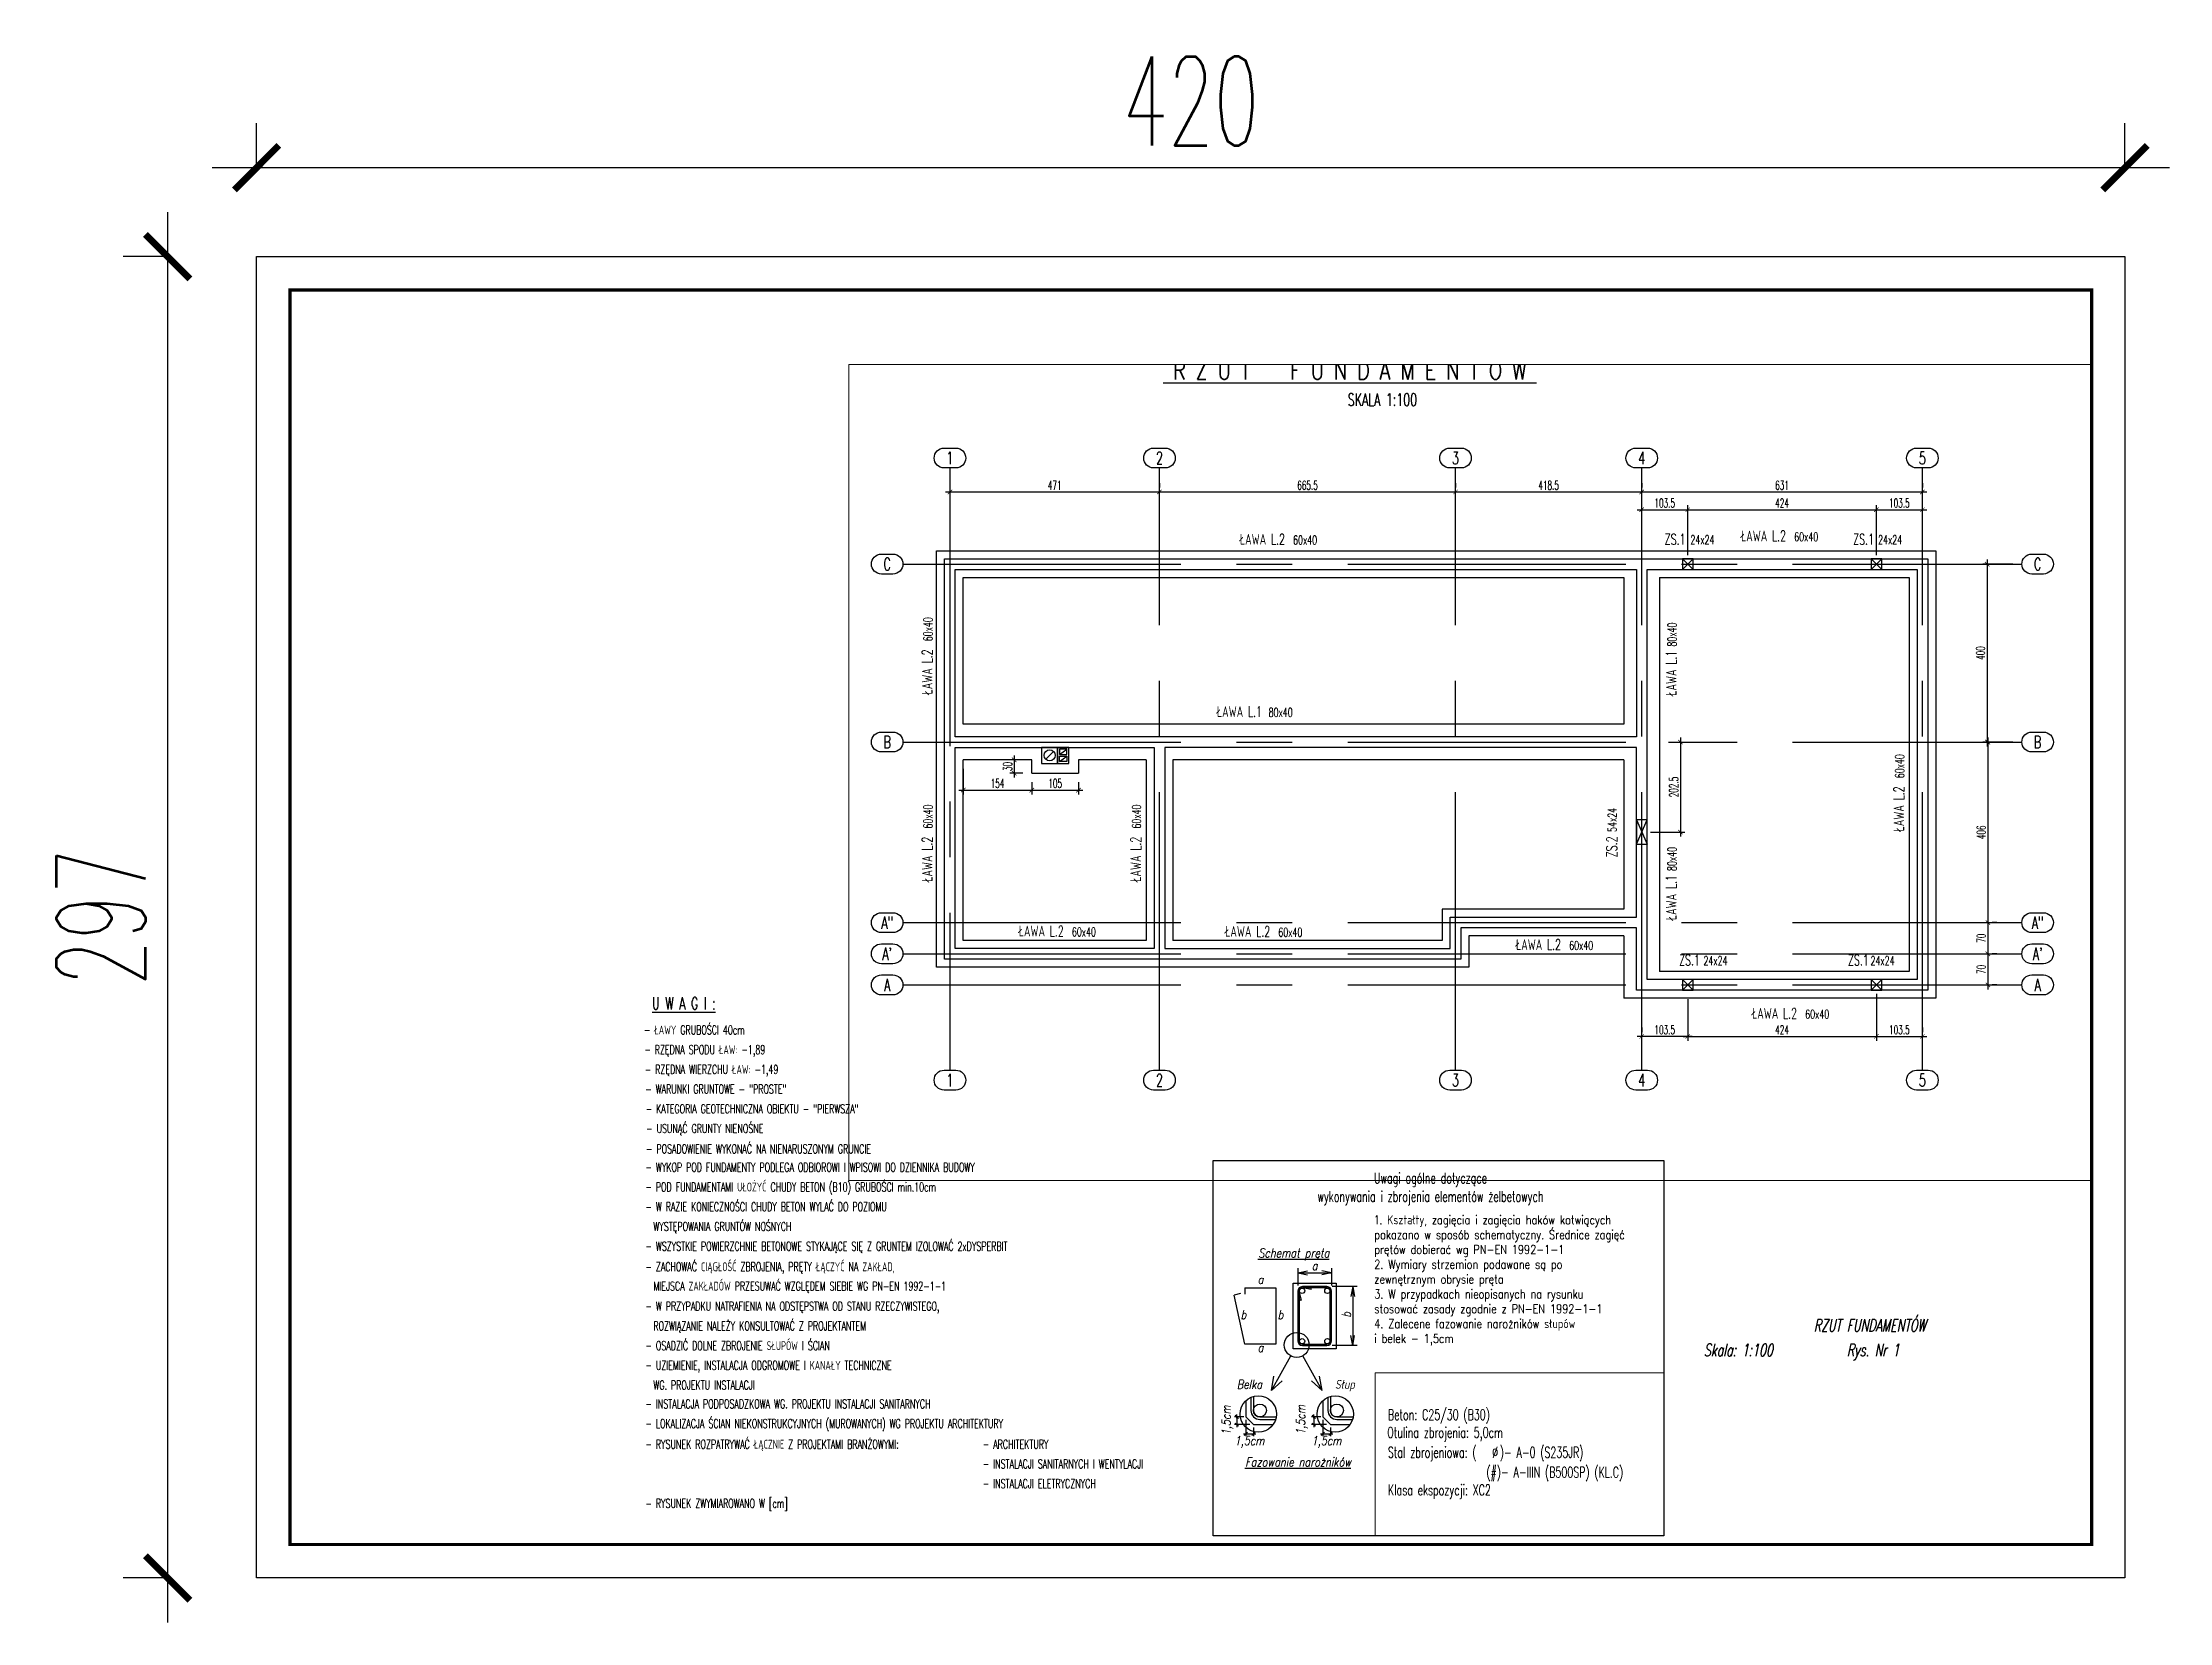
# Paper-space layout 'fundamenty' of a CAD drawing. Header units: millimetres. Extents: x -461 to 18, y -18 to 338.
# The model-space entities are those that its viewports show. They can reach past a viewport. Long polylines and large blocks are cut down to what shows.
import ezdxf
from ezdxf.enums import TextEntityAlignment as Align

# ---------------------------------------------------------------- set-up
doc = ezdxf.new("R2010")
doc.units = ezdxf.units.MM
doc.header["$LTSCALE"] = 5
doc.linetypes.add('CENTER', pattern=[2, 1.25, -0.25, 0.25, -0.25])
doc.layers.get('Defpoints').update_dxf_attribs({"color": 251})
doc.layers.add('__NIEDRUK__', color=54, linetype='Continuous', plot=False)
for name, color, linetype in [('K-FUNDAMENTY', 201, 'Continuous'), ('K-OSIE', 9, 'CENTER'), ('K-RAMKA', 181, 'Continuous'), ('K-SCIANY', 2, 'Continuous'), ('K-SŁUPY', 131, 'Continuous'), ('K-TEXT 2.4mm', 71, 'Continuous'), ('K-TEXT 2.8mm', 101, 'Continuous'), ('K-TEXT 2mm', 254, 'Continuous'), ('K-TEXT 4mm', 4, 'Continuous'), ('K-WYMIARY', 1, 'Continuous')]:
    doc.layers.add(name, color=color, linetype=linetype)
doc.styles.add('STYL_ZBROJA', font='romanszb.shx', dxfattribs={"width": 0.65, "oblique": 12})
doc.styles.add('text 2.4mm', font='romans.shx', dxfattribs={"width": 0.65})
doc.styles.add('text 2.8mm', font='romans.shx', dxfattribs={"width": 0.65})
doc.styles.add('text 2mm', font='romans.shx', dxfattribs={"width": 0.65})
doc.styles.add('text 4mm', font='romans.shx', dxfattribs={"width": 0.8})
doc.styles.add('WYM1', font='romanszb.shx', dxfattribs={"width": 0.6})
doc.dimstyles.new('CM100', dxfattribs={"dimscale": 5, "dimtxt": 2, "dimasz": 1, "dimexe": 1, "dimexo": 2, "dimgap": 0.5, "dimtad": 1, "dimrnd": 0.5, "dimdsep": 46, "dimtxsty": 'WYM1', "dimblk": 'OBLIQUE', "dimcen": 0, "dimdle": 1, "dimclrd": 253, "dimclre": 251, "dimclrt": 30, "dimadec": 0, "dimazin": 0, "dimtfac": 1, "dimtix": 1, "dimtmove": 0, "dimatfit": 0, "dimfxl": 1, "dimtfillclr": 256, "dimtolj": 1, "dimarcsym": 0})

psp = doc.layouts.new('fundamenty')

# ---------------------------------------------------------------- texts
at = {"layer": 'K-TEXT 2.4mm', "lineweight": -2, "style": 'text 2.4mm', "width": 0.65}
for s, p in [('Uwagi ogólne dotyczące', (-148.62, 81.19)), ('wykonywania i zbrojenia elementów żelbetowych', (-148.62, 77.06))]:
    psp.add_text(s, height=2.4, dxfattribs=at).set_placement(p, align=Align.CENTER)
for s, p in [('Beton: C25/30 (B30)', (-158.19, 28)), ('Otulina zbrojenia: 5,0cm', (-158.34, 24)), ('Stal zbrojeniowa: (', (-158.2, 19.54)), ('∅', (-134.76, 19.54)), (')- A-0 (S235JR)', (-133.03, 19.54)), ('(#)- A-IIIN (B500SP) (KL.C)', (-136.05, 15.08)), ('Klasa ekspozycji: XC2', (-158.19, 11.08))]:
    psp.add_text(s, height=2.4, dxfattribs=at).set_placement(p)
at = {"layer": 'K-TEXT 2.8mm', "style": 'text 2.8mm', "width": 0.65}
psp.add_text('%%UU W A G I :', height=2.8, dxfattribs=at).set_placement((-323.6, 120.27))
at = {"layer": 'K-TEXT 2.8mm', "style": 'STYL_ZBROJA', "oblique": 12, "width": 0.65}
for s, p in [('RZUT FUNDAMENTÓW', (-49.88, 47.88)), ('Skala: 1:100', (-79.41, 42.34)), ('Rys. Nr 1', (-49.13, 42.34))]:
    psp.add_text(s, height=2.8, dxfattribs=at).set_placement(p, align=Align.CENTER)
at = {"layer": 'K-TEXT 2mm', "lineweight": -2, "style": 'text 2mm', "width": 0.65}
for s, p in [('- ŁAWY GRUBOŚCI 40cm', (-325.44, 114.68)), ('- RZĘDNA SPODU ŁAW: -1,89', (-325.34, 110.25)), ('- RZĘDNA WIERZCHU ŁAW: -1,49', (-325.24, 105.82)), ('- WARUNKI GRUNTOWE - "PROSTE"', (-325.14, 101.39)), ('- KATEGORIA GEOTECHNICZNA OBIEKTU - "PIERWSZA"', (-325.04, 96.95)), ('- USUNĄĆ GRUNTY NIENOŚNE', (-324.93, 92.52)), ('- POSADOWIENIE WYKONAĆ NA NIENARUSZONYM GRUNCIE ', (-324.97, 87.94)), ('- WYKOP POD FUNDAMENTY PODLEGA ODBIOROWI I WPISOWI DO DZIENNIKA BUDOWY ', (-325.09, 83.81)), ('- POD FUNDAMENTAMI UŁOŻYĆ CHUDY BETON (B10) GRUBOŚCI min.10cm', (-325.09, 79.38)), ('- W RAZIE KONIECZNOŚCI CHUDY BETON WYLAĆ DO POZIOMU', (-325.09, 74.95)), ('  WYSTĘPOWANIA GRUNTÓW NOŚNYCH', (-325.09, 70.51)), ('- WSZYSTKIE POWIERZCHNIE BETONOWE STYKAJĄCE SIĘ Z GRUNTEM IZOLOWAĆ 2xDYSPERBIT', (-325.09, 66.06)), ('- INSTALACJA PODPOSADZKOWA WG. PROJEKTU INSTALACJI SANITARNYCH', (-325.09, 30.62)), ('- LOKALIZACJA ŚCIAN NIEKONSTRUKCYJNYCH (MUROWANYCH) WG PROJEKTU ARCHITEKTURY', (-325.09, 26.19))]:
    psp.add_text(s, height=2, dxfattribs=at).set_placement(p)
for s, p in [('- ZACHOWAĆ CIĄGŁOŚĆ ZBROJENIA, PRĘTY ŁĄCZYĆ NA ZAKŁAD,', (-325.09, 60.85)), ('  MIEJSCA ZAKŁADÓW PRZESUWAĆ WZGLĘDEM SIEBIE WG PN-EN 1992-1-1', (-325.09, 56.5)), ('- W PRZYPADKU NATRAFIENIA NA ODSTĘPSTWA OD STANU RZECZYWISTEGO,', (-325.09, 51.99)), ('  ROZWIĄZANIE NALEŻY KONSULTOWAĆ Z PROJEKTANTEM ', (-325.09, 47.55)), ('- OSADZIĆ DOLNE ZBROJENIE SŁUPÓW I ŚCIAN', (-325.09, 43.12)), ('- UZIEMIENIE, INSTALACJA ODGROMOWE I KANAŁY TECHNICZNE', (-325.09, 38.69)), ('  WG. PROJEKTU INSTALACJI', (-325.09, 34.26)), ('- RYSUNEK ROZPATRYWAĆ ŁĄCZNIE Z PROJEKTAMI BRANŻOWYMI: ', (-325.09, 20.96)), ('- ARCHITEKTURY', (-249.26, 20.96)), ('- INSTALACJI SANITARNYCH I WENTYLACJI ', (-249.26, 16.53)), ('- INSTALACJI ELETRYCZNYCH ', (-249.26, 12.1)), ('- RYSUNEK ZWYMIAROWANO W [cm] ', (-325.09, 7.66))]:
    psp.add_text(s, height=2, dxfattribs=at).set_placement(p, align=Align.BOTTOM_LEFT)
at = {"layer": 'K-TEXT 2mm', "lineweight": -2, "style": 'text 2mm', "oblique": 12, "width": 0.8}
for s, p in [('%%USchemat pręta', (-179.32, 64.55)), ('a', (-186.84, 58.59)), ('a', (-186.84, 43.26)), ('Belka', (-189.3, 35.02)), ('Słup', (-167.85, 35.02)), ('%%UFazowanie narożników', (-178.36, 17.57))]:
    psp.add_text(s, height=2, dxfattribs=at).set_placement(p, align=Align.CENTER)
psp.add_text('a', height=2, dxfattribs=at).set_placement((-174.65, 61.1), align=Align.BOTTOM_CENTER)
for p in [(-190.66, 52.7), (-182.33, 52.7)]:
    psp.add_text('b', height=2, dxfattribs=at).set_placement(p, align=Align.TOP_CENTER)
psp.add_text('b', height=2, rotation=90, dxfattribs=at).set_placement((-165.94, 51.64), align=Align.BOTTOM_CENTER)
for p in [(-194.56, 27.94), (-177.81, 28.02)]:
    psp.add_text('1,5cm', height=2, rotation=90, dxfattribs=at).set_placement(p, align=Align.MIDDLE_CENTER)
for p in [(-189.29, 23.36), (-171.98, 23.36)]:
    psp.add_text('1,5cm', height=2, dxfattribs=at).set_placement(p, align=Align.MIDDLE_CENTER)
at = {"layer": 'K-TEXT 2mm', "lineweight": -2, "insert": (-161.25, 74), "char_height": 2, "width": 61.1414, "attachment_point": 1, "style": 'text 2mm'}
psp.add_mtext('1{\\W0.8;. Kształty, zagięcia i zagięcia haków kotwiących pokazano w sposób schematyczny. Średnice zagięć prętów dobierać wg PN-EN\\~1992-1-1\\P2. Wymiary strzemion podawane są po zewnętrznym obrysie pręta\\P3. W przypadkach nieopisanych na rysunku stosować zasady zgodnie z PN-EN\\~1992-1-1\\P4. Zalecene fazowanie narożników słupów  ^Ji belek - 1,5cm}', dxfattribs=at)

msp = doc.modelspace()

# ---------------------------------------------------------------- texts
at = {"layer": 'K-TEXT 2.4mm', "style": 'text 2.4mm', "width": 0.65}
for s, rotation, p in [('ŁAWA L.2', 360, (26448.102, -65566.855)), ('ZS.1', 360, (27403.426, -65566.806)), ('ŁAWA L.2', 360, (27574.632, -65559.525)), ('ZS.1', 360, (27827.07, -65566.806)), ('ŁAWA L.2', 90, (25764.579, -65896.851)), ('ŁAWA L.1', 90, (27437.141, -65899.778)), ('ŁAWA L.1', 360, (26396.443, -65954.265)), ('ŁAWA L.2', 90, (27948.863, -66204.705)), ('ŁAWA L.2', 90, (25764.579, -66317.89)), ('ŁAWA L.2', 90, (26233.388, -66317.89)), ('ZS.2', 90, (27303.338, -66262.48)), ('ŁAWA L.1', 90, (27437.141, -66404.12)), ('ŁAWA L.2', 360, (25950.951, -66447.581)), ('ŁAWA L.2', 360, (26414.949, -66448.421)), ('ŁAWA L.2', 360, (27068.785, -66478.071)), ('ZS.1', 360, (27435.786, -66512.806)), ('ZS.1', 360, (27815.313, -66512.806)), ('ŁAWA L.2', 360, (27599.361, -66632.604))]:
    msp.add_text(s, height=24, rotation=rotation, dxfattribs=at).set_placement(p, align=Align.BOTTOM_LEFT)
at = {"layer": 'K-TEXT 2.8mm', "lineweight": -2, "style": 'text 2.8mm', "width": 0.65}
msp.add_text('SKALA 1:100', height=28, dxfattribs=at).set_placement((26690.753, -65247.965))
at = {"layer": 'K-TEXT 2mm', "lineweight": -2, "style": 'text 2mm', "width": 0.65}
for s, p in [('60x40', (26567.886, -65565.521)), ('60x40', (27694.415, -65558.192)), ('80x40', (26512.95, -65952.931)), ('60x40', (26070.734, -66446.248)), ('60x40', (26534.733, -66447.088)), ('60x40', (27188.569, -66476.738)), ('60x40', (27719.145, -66631.27))]:
    msp.add_text(s, height=20, dxfattribs=at).set_placement(p, align=Align.BOTTOM_LEFT)
for p in [(27461.176, -65558.806), (27883.055, -65558.806), (27490.5, -66504.806), (27865.997, -66504.806)]:
    msp.add_text('24x24', height=20, dxfattribs=at).set_placement(p)
for s, p in [('60x40', (25763.246, -65777.067)), ('80x40', (27435.808, -65789.073)), ('60x40', (27947.53, -66084.921)), ('60x40', (25763.246, -66198.106)), ('60x40', (26232.055, -66198.106)), ('80x40', (27435.808, -66293.414))]:
    msp.add_text(s, height=20, rotation=90, dxfattribs=at).set_placement(p, align=Align.BOTTOM_LEFT)
msp.add_text('54x24', height=20, rotation=90, dxfattribs=at).set_placement((27295.338, -66205.696))
at = {"layer": 'K-TEXT 4mm', "lineweight": -2, "style": 'text 4mm', "width": 0.8}
msp.add_text('%%U R Z U T   F U N D A M E N T Ó W ', height=40, dxfattribs=at).set_placement((26276.153, -65188.31))

# ---------------------------------------------------------------- blocks, each defined once
blk = doc.blocks.new('_ArchTick')
at = {"color": 0, "linetype": 'ByBlock', "const_width": 0.15}
blk.add_lwpolyline([(-0.5, -0.5), (0.5, 0.5)], dxfattribs=at)
blk = doc.blocks.new('*D503')
at = {"layer": '__NIEDRUK__', "color": 251, "lineweight": -2, "transparency": 16777216}
for p, q in [((-420, 317), (-420, 327)), ((0, 317), (0, 327))]:
    blk.add_line(p, q, dxfattribs=at)
at = {"layer": '__NIEDRUK__', "color": 253, "lineweight": -2, "transparency": 16777216}
blk.add_line((-430, 317), (10, 317), dxfattribs=at)
at = {"layer": 'Defpoints', "color": 0, "transparency": 16777216}
for p in [(0, 317), (-420, 297), (0, 297)]:
    blk.add_point(p, dxfattribs=at)
at = {"layer": '__NIEDRUK__', "color": 253, "lineweight": -2, "transparency": 16777216, "xscale": 10, "yscale": 10, "zscale": 10, "rotation": 180}
blk.add_blockref('_ArchTick', (-420, 317), dxfattribs=at)
at = {"layer": '__NIEDRUK__', "color": 253, "lineweight": -2, "transparency": 16777216, "xscale": 10, "yscale": 10, "zscale": 10}
blk.add_blockref('_ArchTick', (0, 317), dxfattribs=at)
at = {"layer": '__NIEDRUK__', "color": 30, "transparency": 16777216, "insert": (-210, 332), "char_height": 20, "attachment_point": 5, "style": 'WYM1'}
blk.add_mtext('\\A1;420', dxfattribs=at)
blk = doc.blocks.new('*D504')
at = {"layer": '__NIEDRUK__', "color": 253, "lineweight": -2, "transparency": 16777216}
blk.add_line((-440, 307), (-440, -10), dxfattribs=at)
at = {"layer": '__NIEDRUK__', "color": 251, "lineweight": -2, "transparency": 16777216}
for p, q in [((-440, 297), (-450, 297)), ((-440, 0), (-450, 0))]:
    blk.add_line(p, q, dxfattribs=at)
at = {"layer": 'Defpoints', "color": 0, "transparency": 16777216}
for p in [(-420, 297), (-420, 0), (-440, 0)]:
    blk.add_point(p, dxfattribs=at)
at = {"layer": '__NIEDRUK__', "color": 253, "lineweight": -2, "transparency": 16777216, "xscale": 10, "yscale": 10, "zscale": 10}
for p, rotation in [((-440, 297), 90), ((-440, 0), 270)]:
    blk.add_blockref('_ArchTick', p, dxfattribs=dict(at, rotation=rotation))
at = {"layer": '__NIEDRUK__', "color": 30, "transparency": 16777216, "insert": (-455, 148.5), "char_height": 20, "attachment_point": 5, "rotation": 90, "style": 'WYM1'}
blk.add_mtext('\\A1;297', dxfattribs=at)
blk = doc.blocks.new('*D418')
at = {"layer": 'Defpoints', "color": 0, "transparency": 16777216}
for p in [(27879.1, -66549.5), (27455.1, -66561.5), (27879.1, -66665.3)]:
    blk.add_point(p, dxfattribs=at)
at = {"layer": 'K-WYMIARY', "color": 251, "lineweight": -2, "transparency": 16777216}
for p, q in [((27455.1, -66581.5), (27455.1, -66675.3)), ((27879.1, -66569.5), (27879.1, -66675.3))]:
    blk.add_line(p, q, dxfattribs=at)
at = {"layer": 'K-WYMIARY', "color": 253, "lineweight": -2, "transparency": 16777216}
blk.add_line((27445.1, -66665.3), (27889.1, -66665.3), dxfattribs=at)
at = {"layer": 'K-WYMIARY', "color": 253, "lineweight": -2, "transparency": 16777216, "xscale": 10, "yscale": 10, "zscale": 10, "rotation": 180}
blk.add_blockref('_ArchTick', (27455.1, -66665.3), dxfattribs=at)
at = {"layer": 'K-WYMIARY', "color": 253, "lineweight": -2, "transparency": 16777216, "xscale": 10, "yscale": 10, "zscale": 10}
blk.add_blockref('_ArchTick', (27879.1, -66665.3), dxfattribs=at)
at = {"layer": 'K-WYMIARY', "color": 30, "transparency": 16777216, "insert": (27667.1, -66650.3), "char_height": 20, "attachment_point": 5, "style": 'WYM1'}
blk.add_mtext('\\A1;424', dxfattribs=at)
blk = doc.blocks.new('*D419')
at = {"layer": 'Defpoints', "color": 0, "transparency": 16777216}
for p in [(27391.6, -66003.5), (27351.6, -66205.8), (27438.7, -66205.8)]:
    blk.add_point(p, dxfattribs=at)
at = {"layer": 'K-WYMIARY', "color": 251, "lineweight": -2, "transparency": 16777216}
for p, q in [((27411.6, -66003.5), (27448.7, -66003.5)), ((27371.6, -66205.8), (27448.7, -66205.8))]:
    blk.add_line(p, q, dxfattribs=at)
at = {"layer": 'K-WYMIARY', "color": 253, "lineweight": -2, "transparency": 16777216}
blk.add_line((27438.7, -65993.5), (27438.7, -66215.8), dxfattribs=at)
at = {"layer": 'K-WYMIARY', "color": 253, "lineweight": -2, "transparency": 16777216, "xscale": 10, "yscale": 10, "zscale": 10}
for p, rotation in [((27438.7, -66003.5), 90), ((27438.7, -66205.8), 270)]:
    blk.add_blockref('_ArchTick', p, dxfattribs=dict(at, rotation=rotation))
at = {"layer": 'K-WYMIARY', "color": 30, "transparency": 16777216, "insert": (27423.7, -66104.6), "char_height": 20, "attachment_point": 5, "rotation": 90, "style": 'WYM1'}
blk.add_mtext('\\A1;202.5', dxfattribs=at)
blk = doc.blocks.new('A$C41620306')
for p, q in [((18, 18), (-18, 18)), ((-18, 18), (-18, -18)), ((18, -18), (18, 18)), ((-18, -18), (18, -18))]:
    blk.add_line(p, q)
blk.add_lwpolyline([(-8.8, -8.8), (8.8, 8.8)])
blk.add_circle((0, 0), 12.4)
blk = doc.blocks.new('A$C014b4e02')
for p, q in [((-12.5, 18), (-12.5, -18)), ((12.5, 18), (-12.5, 18)), ((-8.5, 2), (8.5, 14)), ((12.5, -18), (12.5, 18)), ((-12.5, -18), (12.5, -18)), ((-8.5, -14), (8.5, -2))]:
    blk.add_line(p, q)
for points in [[(8.5, 14), (-8.5, 14), (-8.5, 2), (8.5, 2)], [(8.5, -14), (-8.5, -14), (-8.5, -2), (8.5, -2)]]:
    blk.add_lwpolyline(points, close=True)
blk = doc.blocks.new('A$C00e675f8')
for name, p in [('A$C41620306', (-12.4, 0)), ('A$C014b4e02', (18.1, 0))]:
    blk.add_blockref(name, p)
blk = doc.blocks.new('*D469')
at = {"layer": 'Defpoints', "color": 0, "transparency": 16777216}
for p in [(25941.1, -66073.5), (25980.6, -66043.5), (25980.6, -66073.5)]:
    blk.add_point(p, dxfattribs=at)
at = {"layer": 'K-WYMIARY', "color": 251, "lineweight": -2, "transparency": 16777216}
for p, q in [((25960.6, -66043.5), (25931.1, -66043.5)), ((25960.6, -66073.5), (25931.1, -66073.5))]:
    blk.add_line(p, q, dxfattribs=at)
at = {"layer": 'K-WYMIARY', "color": 253, "lineweight": -2, "transparency": 16777216}
blk.add_line((25941.1, -66033.5), (25941.1, -66083.5), dxfattribs=at)
at = {"layer": 'K-WYMIARY', "color": 253, "lineweight": -2, "transparency": 16777216, "xscale": 10, "yscale": 10, "zscale": 10}
for p, rotation in [((25941.1, -66043.5), 90), ((25941.1, -66073.5), 270)]:
    blk.add_blockref('_ArchTick', p, dxfattribs=dict(at, rotation=rotation))
at = {"layer": 'K-WYMIARY', "color": 30, "transparency": 16777216, "insert": (25926.1, -66058.5), "char_height": 20, "attachment_point": 5, "rotation": 90, "style": 'WYM1'}
blk.add_mtext('\\A1;30', dxfattribs=at)
blk = doc.blocks.new('*D470')
at = {"layer": 'Defpoints', "color": 0, "transparency": 16777216}
for p in [(25826.6, -66043.5), (25980.6, -66073.5), (25980.6, -66111.5)]:
    blk.add_point(p, dxfattribs=at)
at = {"layer": 'K-WYMIARY', "color": 251, "lineweight": -2, "transparency": 16777216}
for p, q in [((25826.6, -66063.5), (25826.6, -66121.5)), ((25980.6, -66093.5), (25980.6, -66121.5))]:
    blk.add_line(p, q, dxfattribs=at)
at = {"layer": 'K-WYMIARY', "color": 253, "lineweight": -2, "transparency": 16777216}
blk.add_line((25816.6, -66111.5), (25990.6, -66111.5), dxfattribs=at)
at = {"layer": 'K-WYMIARY', "color": 253, "lineweight": -2, "transparency": 16777216, "xscale": 10, "yscale": 10, "zscale": 10, "rotation": 180}
blk.add_blockref('_ArchTick', (25826.6, -66111.5), dxfattribs=at)
at = {"layer": 'K-WYMIARY', "color": 253, "lineweight": -2, "transparency": 16777216, "xscale": 10, "yscale": 10, "zscale": 10}
blk.add_blockref('_ArchTick', (25980.6, -66111.5), dxfattribs=at)
at = {"layer": 'K-WYMIARY', "color": 30, "transparency": 16777216, "insert": (25903.6, -66096.5), "char_height": 20, "attachment_point": 5, "style": 'WYM1'}
blk.add_mtext('\\A1;154', dxfattribs=at)
blk = doc.blocks.new('*D471')
at = {"layer": 'Defpoints', "color": 0, "transparency": 16777216}
for p in [(25980.6, -66073.5), (26085.6, -66073.5), (26085.6, -66111.5)]:
    blk.add_point(p, dxfattribs=at)
at = {"layer": 'K-WYMIARY', "color": 253, "lineweight": -2, "transparency": 16777216}
blk.add_line((25970.6, -66111.5), (26095.6, -66111.5), dxfattribs=at)
at = {"layer": 'K-WYMIARY', "color": 251, "lineweight": -2, "transparency": 16777216}
for p, q in [((25980.6, -66093.5), (25980.6, -66121.5)), ((26085.6, -66093.5), (26085.6, -66121.5))]:
    blk.add_line(p, q, dxfattribs=at)
at = {"layer": 'K-WYMIARY', "color": 253, "lineweight": -2, "transparency": 16777216, "xscale": 10, "yscale": 10, "zscale": 10, "rotation": 180}
blk.add_blockref('_ArchTick', (25980.6, -66111.5), dxfattribs=at)
at = {"layer": 'K-WYMIARY', "color": 253, "lineweight": -2, "transparency": 16777216, "xscale": 10, "yscale": 10, "zscale": 10}
blk.add_blockref('_ArchTick', (26085.6, -66111.5), dxfattribs=at)
at = {"layer": 'K-WYMIARY', "color": 30, "transparency": 16777216, "insert": (26033.1, -66096.5), "char_height": 20, "attachment_point": 5, "style": 'WYM1'}
blk.add_mtext('\\A1;105', dxfattribs=at)
blk = doc.blocks.new('A$Cea59b4cc')
for points in [[(0, 216), (0, -1137.6)], [(471, -1137.6), (471, 216)], [(1136.5, -1137.6), (1136.5, 216)], [(1555, -1137.6), (1555, 216)], [(2186, -1137.6), (2186, 216)], [(-105.7, 0), (2409.5, 0)], [(-105.7, -400), (2409.5, -400)], [(-105.7, -806), (2409.5, -806)], [(-105.7, -876), (2409.5, -876)], [(-105.7, -946), (2409.5, -946)]]:
    blk.add_lwpolyline(points)
at = {"layer": 'K-TEXT 2.4mm'}
for points in [[(-13.1, 216, -1), (-13.1, 260.7), (13.1, 260.7, -1), (13.1, 216)], [(457.9, 216, -1), (457.9, 260.7), (484.1, 260.7, -1), (484.1, 216)], [(1123.4, 216, -1), (1123.4, 260.7), (1149.6, 260.7, -1), (1149.6, 216)], [(1541.9, 216, -1), (1541.9, 260.7), (1568.1, 260.7, -1), (1568.1, 216)], [(2172.9, 216, -1), (2172.9, 260.7), (2199.1, 260.7, -1), (2199.1, 216)], [(-154.2, -22.4, -1), (-154.2, 22.4), (-128.1, 22.4, -1), (-128.1, -22.4)], [(2431.9, -22.4, -1), (2431.9, 22.4), (2458, 22.4, -1), (2458, -22.4)], [(-154.2, -422.4, -1), (-154.2, -377.6), (-128.1, -377.6, -1), (-128.1, -422.4)], [(2431.9, -422.4, -1), (2431.9, -377.6), (2458, -377.6, -1), (2458, -422.4)], [(-154.2, -828.4, -1), (-154.2, -783.6), (-128.1, -783.6, -1), (-128.1, -828.4)], [(2431.9, -828.4, -1), (2431.9, -783.6), (2458, -783.6, -1), (2458, -828.4)], [(-154.2, -898.4, -1), (-154.2, -853.6), (-128.1, -853.6, -1), (-128.1, -898.4)], [(2431.9, -898.4, -1), (2431.9, -853.6), (2458, -853.6, -1), (2458, -898.4)], [(-154.2, -968.4, -1), (-154.2, -923.6), (-128.1, -923.6, -1), (-128.1, -968.4)], [(2431.9, -968.4, -1), (2431.9, -923.6), (2458, -923.6, -1), (2458, -968.4)], [(-13.1, -1182.4, -1), (-13.1, -1137.6), (13.1, -1137.6, -1), (13.1, -1182.4)], [(457.9, -1182.4, -1), (457.9, -1137.6), (484.1, -1137.6, -1), (484.1, -1182.4)], [(1123.4, -1182.4, -1), (1123.4, -1137.6), (1149.6, -1137.6, -1), (1149.6, -1182.4)], [(1541.9, -1182.4, -1), (1541.9, -1137.6), (1568.1, -1137.6, -1), (1568.1, -1182.4)], [(2172.9, -1182.4, -1), (2172.9, -1137.6), (2199.1, -1137.6, -1), (2199.1, -1182.4)]]:
    blk.add_lwpolyline(points, format="xyb", close=True, dxfattribs=at)
at = {"layer": 'K-TEXT 2.8mm', "style": 'text 2.8mm', "width": 0.65}
for s, p in [('1', (0, 238.3)), ('2', (471, 238.3)), ('3', (1136.5, 238.3)), ('4', (1555, 238.3)), ('5', (2186, 238.3)), ('C', (-141.2, 0)), ('C', (2444.9, 0)), ('B', (-141.2, -400)), ('B', (2444.9, -400)), ('A"', (-141.2, -806)), ('A"', (2444.9, -806)), ("A'", (-141.2, -876)), ("A'", (2444.9, -876)), ('A', (-141.2, -946)), ('A', (2444.9, -946)), ('1', (0, -1160)), ('2', (471, -1160)), ('3', (1136.5, -1160)), ('4', (1555, -1160)), ('5', (2186, -1160))]:
    blk.add_text(s, height=28, dxfattribs=at).set_placement(p, align=Align.MIDDLE_CENTER)
blk = doc.blocks.new('*D506')
at = {"layer": 'Defpoints', "color": 0, "transparency": 16777216}
for p in [(27455.1, -65481.4), (27351.6, -65603.5), (27455.1, -65603.5)]:
    blk.add_point(p, dxfattribs=at)
at = {"layer": 'K-WYMIARY', "color": 253, "lineweight": -2, "transparency": 16777216}
blk.add_line((27341.6, -65481.4), (27465.1, -65481.4), dxfattribs=at)
at = {"layer": 'K-WYMIARY', "color": 251, "lineweight": -2, "transparency": 16777216}
for p, q in [((27351.6, -65583.5), (27351.6, -65471.4)), ((27455.1, -65583.5), (27455.1, -65471.4))]:
    blk.add_line(p, q, dxfattribs=at)
at = {"layer": 'K-WYMIARY', "color": 253, "lineweight": -2, "transparency": 16777216, "xscale": 10, "yscale": 10, "zscale": 10, "rotation": 180}
blk.add_blockref('_ArchTick', (27351.6, -65481.4), dxfattribs=at)
at = {"layer": 'K-WYMIARY', "color": 253, "lineweight": -2, "transparency": 16777216, "xscale": 10, "yscale": 10, "zscale": 10}
blk.add_blockref('_ArchTick', (27455.1, -65481.4), dxfattribs=at)
at = {"layer": 'K-WYMIARY', "color": 30, "transparency": 16777216, "insert": (27403.4, -65466.4), "char_height": 20, "attachment_point": 5, "style": 'WYM1'}
blk.add_mtext('\\A1;103.5', dxfattribs=at)
blk = doc.blocks.new('*D507')
at = {"layer": 'Defpoints', "color": 0, "transparency": 16777216}
for p in [(27879.1, -65481.4), (27455.1, -65603.5), (27879.1, -65603.5)]:
    blk.add_point(p, dxfattribs=at)
at = {"layer": 'K-WYMIARY', "color": 253, "lineweight": -2, "transparency": 16777216}
blk.add_line((27445.1, -65481.4), (27889.1, -65481.4), dxfattribs=at)
at = {"layer": 'K-WYMIARY', "color": 251, "lineweight": -2, "transparency": 16777216}
for p, q in [((27455.1, -65583.5), (27455.1, -65471.4)), ((27879.1, -65583.5), (27879.1, -65471.4))]:
    blk.add_line(p, q, dxfattribs=at)
at = {"layer": 'K-WYMIARY', "color": 253, "lineweight": -2, "transparency": 16777216, "xscale": 10, "yscale": 10, "zscale": 10, "rotation": 180}
blk.add_blockref('_ArchTick', (27455.1, -65481.4), dxfattribs=at)
at = {"layer": 'K-WYMIARY', "color": 253, "lineweight": -2, "transparency": 16777216, "xscale": 10, "yscale": 10, "zscale": 10}
blk.add_blockref('_ArchTick', (27879.1, -65481.4), dxfattribs=at)
at = {"layer": 'K-WYMIARY', "color": 30, "transparency": 16777216, "insert": (27667.1, -65466.4), "char_height": 20, "attachment_point": 5, "style": 'WYM1'}
blk.add_mtext('\\A1;424', dxfattribs=at)
blk = doc.blocks.new('*D508')
at = {"layer": 'Defpoints', "color": 0, "transparency": 16777216}
for p in [(27982.6, -65481.4), (27879.1, -65603.5), (27982.6, -65603.5)]:
    blk.add_point(p, dxfattribs=at)
at = {"layer": 'K-WYMIARY', "color": 253, "lineweight": -2, "transparency": 16777216}
blk.add_line((27869.1, -65481.4), (27992.6, -65481.4), dxfattribs=at)
at = {"layer": 'K-WYMIARY', "color": 251, "lineweight": -2, "transparency": 16777216}
for p, q in [((27879.1, -65583.5), (27879.1, -65471.4)), ((27982.6, -65583.5), (27982.6, -65471.4))]:
    blk.add_line(p, q, dxfattribs=at)
at = {"layer": 'K-WYMIARY', "color": 253, "lineweight": -2, "transparency": 16777216, "xscale": 10, "yscale": 10, "zscale": 10, "rotation": 180}
blk.add_blockref('_ArchTick', (27879.1, -65481.4), dxfattribs=at)
at = {"layer": 'K-WYMIARY', "color": 253, "lineweight": -2, "transparency": 16777216, "xscale": 10, "yscale": 10, "zscale": 10}
blk.add_blockref('_ArchTick', (27982.6, -65481.4), dxfattribs=at)
at = {"layer": 'K-WYMIARY', "color": 30, "transparency": 16777216, "insert": (27930.9, -65466.4), "char_height": 20, "attachment_point": 5, "style": 'WYM1'}
blk.add_mtext('\\A1;103.5', dxfattribs=at)
blk = doc.blocks.new('*D509')
at = {"layer": 'Defpoints', "color": 0, "transparency": 16777216}
for p in [(27879.1, -66549.5), (27982.6, -66665.3), (27982.6, -66665.3)]:
    blk.add_point(p, dxfattribs=at)
at = {"layer": 'K-WYMIARY', "color": 251, "lineweight": -2, "transparency": 16777216}
for p, q in [((27879.1, -66569.5), (27879.1, -66675.3)), ((27982.6, -66645.3), (27982.6, -66655.3))]:
    blk.add_line(p, q, dxfattribs=at)
at = {"layer": 'K-WYMIARY', "color": 253, "lineweight": -2, "transparency": 16777216}
blk.add_line((27869.1, -66665.3), (27992.6, -66665.3), dxfattribs=at)
at = {"layer": 'K-WYMIARY', "color": 253, "lineweight": -2, "transparency": 16777216, "xscale": 10, "yscale": 10, "zscale": 10, "rotation": 180}
blk.add_blockref('_ArchTick', (27879.1, -66665.3), dxfattribs=at)
at = {"layer": 'K-WYMIARY', "color": 253, "lineweight": -2, "transparency": 16777216, "xscale": 10, "yscale": 10, "zscale": 10}
blk.add_blockref('_ArchTick', (27982.6, -66665.3), dxfattribs=at)
at = {"layer": 'K-WYMIARY', "color": 30, "transparency": 16777216, "insert": (27930.9, -66650.3), "char_height": 20, "attachment_point": 5, "style": 'WYM1'}
blk.add_mtext('\\A1;103.5', dxfattribs=at)
blk = doc.blocks.new('*D510')
at = {"layer": 'Defpoints', "color": 0, "transparency": 16777216}
for p in [(27455.1, -66561.5), (27351.6, -66665.3), (27351.6, -66665.3)]:
    blk.add_point(p, dxfattribs=at)
at = {"layer": 'K-WYMIARY', "color": 251, "lineweight": -2, "transparency": 16777216}
for p, q in [((27455.1, -66581.5), (27455.1, -66675.3)), ((27351.6, -66645.3), (27351.6, -66655.3))]:
    blk.add_line(p, q, dxfattribs=at)
at = {"layer": 'K-WYMIARY', "color": 253, "lineweight": -2, "transparency": 16777216}
blk.add_line((27465.1, -66665.3), (27341.6, -66665.3), dxfattribs=at)
at = {"layer": 'K-WYMIARY', "color": 253, "lineweight": -2, "transparency": 16777216, "xscale": 10, "yscale": 10, "zscale": 10, "rotation": 180}
blk.add_blockref('_ArchTick', (27351.6, -66665.3), dxfattribs=at)
at = {"layer": 'K-WYMIARY', "color": 253, "lineweight": -2, "transparency": 16777216, "xscale": 10, "yscale": 10, "zscale": 10}
blk.add_blockref('_ArchTick', (27455.1, -66665.3), dxfattribs=at)
at = {"layer": 'K-WYMIARY', "color": 30, "transparency": 16777216, "insert": (27403.4, -66650.3), "char_height": 20, "attachment_point": 5, "style": 'WYM1'}
blk.add_mtext('\\A1;103.5', dxfattribs=at)
blk = doc.blocks.new('*D511')
at = {"layer": 'Defpoints', "color": 0, "transparency": 16777216}
for p in [(25796.6, -65441.4), (26267.6, -65441.4), (26267.6, -65441.4)]:
    blk.add_point(p, dxfattribs=at)
at = {"layer": 'K-WYMIARY', "color": 253, "lineweight": -2, "transparency": 16777216}
blk.add_line((25786.6, -65441.4), (26277.6, -65441.4), dxfattribs=at)
at = {"layer": 'K-WYMIARY', "color": 251, "lineweight": -2, "transparency": 16777216}
for p, q in [((25796.6, -65421.4), (25796.6, -65431.4)), ((26267.6, -65421.4), (26267.6, -65431.4))]:
    blk.add_line(p, q, dxfattribs=at)
at = {"layer": 'K-WYMIARY', "color": 253, "lineweight": -2, "transparency": 16777216, "xscale": 10, "yscale": 10, "zscale": 10, "rotation": 180}
blk.add_blockref('_ArchTick', (25796.6, -65441.4), dxfattribs=at)
at = {"layer": 'K-WYMIARY', "color": 253, "lineweight": -2, "transparency": 16777216, "xscale": 10, "yscale": 10, "zscale": 10}
blk.add_blockref('_ArchTick', (26267.6, -65441.4), dxfattribs=at)
at = {"layer": 'K-WYMIARY', "color": 30, "transparency": 16777216, "insert": (26032.1, -65426.4), "char_height": 20, "attachment_point": 5, "style": 'WYM1'}
blk.add_mtext('\\A1;471', dxfattribs=at)
blk = doc.blocks.new('*D512')
at = {"layer": 'Defpoints', "color": 0, "transparency": 16777216}
for p in [(26267.6, -65441.4), (26933.1, -65441.4), (26933.1, -65441.4)]:
    blk.add_point(p, dxfattribs=at)
at = {"layer": 'K-WYMIARY', "color": 253, "lineweight": -2, "transparency": 16777216}
blk.add_line((26257.6, -65441.4), (26943.1, -65441.4), dxfattribs=at)
at = {"layer": 'K-WYMIARY', "color": 251, "lineweight": -2, "transparency": 16777216}
for p, q in [((26267.6, -65421.4), (26267.6, -65431.4)), ((26933.1, -65421.4), (26933.1, -65431.4))]:
    blk.add_line(p, q, dxfattribs=at)
at = {"layer": 'K-WYMIARY', "color": 253, "lineweight": -2, "transparency": 16777216, "xscale": 10, "yscale": 10, "zscale": 10, "rotation": 180}
blk.add_blockref('_ArchTick', (26267.6, -65441.4), dxfattribs=at)
at = {"layer": 'K-WYMIARY', "color": 253, "lineweight": -2, "transparency": 16777216, "xscale": 10, "yscale": 10, "zscale": 10}
blk.add_blockref('_ArchTick', (26933.1, -65441.4), dxfattribs=at)
at = {"layer": 'K-WYMIARY', "color": 30, "transparency": 16777216, "insert": (26600.4, -65426.4), "char_height": 20, "attachment_point": 5, "style": 'WYM1'}
blk.add_mtext('\\A1;665.5', dxfattribs=at)
blk = doc.blocks.new('*D513')
at = {"layer": 'Defpoints', "color": 0, "transparency": 16777216}
for p in [(26933.1, -65441.4), (27351.6, -65441.4), (27351.6, -65441.4)]:
    blk.add_point(p, dxfattribs=at)
at = {"layer": 'K-WYMIARY', "color": 253, "lineweight": -2, "transparency": 16777216}
blk.add_line((26923.1, -65441.4), (27361.6, -65441.4), dxfattribs=at)
at = {"layer": 'K-WYMIARY', "color": 251, "lineweight": -2, "transparency": 16777216}
for p, q in [((26933.1, -65421.4), (26933.1, -65431.4)), ((27351.6, -65421.4), (27351.6, -65431.4))]:
    blk.add_line(p, q, dxfattribs=at)
at = {"layer": 'K-WYMIARY', "color": 253, "lineweight": -2, "transparency": 16777216, "xscale": 10, "yscale": 10, "zscale": 10, "rotation": 180}
blk.add_blockref('_ArchTick', (26933.1, -65441.4), dxfattribs=at)
at = {"layer": 'K-WYMIARY', "color": 253, "lineweight": -2, "transparency": 16777216, "xscale": 10, "yscale": 10, "zscale": 10}
blk.add_blockref('_ArchTick', (27351.6, -65441.4), dxfattribs=at)
at = {"layer": 'K-WYMIARY', "color": 30, "transparency": 16777216, "insert": (27142.4, -65426.4), "char_height": 20, "attachment_point": 5, "style": 'WYM1'}
blk.add_mtext('\\A1;418.5', dxfattribs=at)
blk = doc.blocks.new('*D514')
at = {"layer": 'Defpoints', "color": 0, "transparency": 16777216}
for p in [(27351.6, -65441.4), (27982.6, -65441.4), (27982.6, -65441.4)]:
    blk.add_point(p, dxfattribs=at)
at = {"layer": 'K-WYMIARY', "color": 253, "lineweight": -2, "transparency": 16777216}
blk.add_line((27341.6, -65441.4), (27992.6, -65441.4), dxfattribs=at)
at = {"layer": 'K-WYMIARY', "color": 251, "lineweight": -2, "transparency": 16777216}
for p, q in [((27351.6, -65421.4), (27351.6, -65431.4)), ((27982.6, -65421.4), (27982.6, -65431.4))]:
    blk.add_line(p, q, dxfattribs=at)
at = {"layer": 'K-WYMIARY', "color": 253, "lineweight": -2, "transparency": 16777216, "xscale": 10, "yscale": 10, "zscale": 10, "rotation": 180}
blk.add_blockref('_ArchTick', (27351.6, -65441.4), dxfattribs=at)
at = {"layer": 'K-WYMIARY', "color": 253, "lineweight": -2, "transparency": 16777216, "xscale": 10, "yscale": 10, "zscale": 10}
blk.add_blockref('_ArchTick', (27982.6, -65441.4), dxfattribs=at)
at = {"layer": 'K-WYMIARY', "color": 30, "transparency": 16777216, "insert": (27667.1, -65426.4), "char_height": 20, "attachment_point": 5, "style": 'WYM1'}
blk.add_mtext('\\A1;631', dxfattribs=at)
blk = doc.blocks.new('*D515')
at = {"layer": 'Defpoints', "color": 0, "transparency": 16777216}
for p in [(28206.1, -65603.5), (28128.3, -66003.5), (28206.1, -66003.5)]:
    blk.add_point(p, dxfattribs=at)
at = {"layer": 'K-WYMIARY', "color": 253, "lineweight": -2, "transparency": 16777216}
blk.add_line((28128.3, -65593.5), (28128.3, -66013.5), dxfattribs=at)
at = {"layer": 'K-WYMIARY', "color": 251, "lineweight": -2, "transparency": 16777216}
for p, q in [((28186.1, -65603.5), (28118.3, -65603.5)), ((28186.1, -66003.5), (28118.3, -66003.5))]:
    blk.add_line(p, q, dxfattribs=at)
at = {"layer": 'K-WYMIARY', "color": 253, "lineweight": -2, "transparency": 16777216, "xscale": 10, "yscale": 10, "zscale": 10}
for p, rotation in [((28128.3, -65603.5), 90), ((28128.3, -66003.5), 270)]:
    blk.add_blockref('_ArchTick', p, dxfattribs=dict(at, rotation=rotation))
at = {"layer": 'K-WYMIARY', "color": 30, "transparency": 16777216, "insert": (28113.3, -65803.5), "char_height": 20, "attachment_point": 5, "rotation": 90, "style": 'WYM1'}
blk.add_mtext('\\A1;400', dxfattribs=at)
blk = doc.blocks.new('*D516')
at = {"layer": 'Defpoints', "color": 0, "transparency": 16777216}
for p in [(28206.1, -66003.5), (28129.8, -66409.5), (28129.8, -66409.5)]:
    blk.add_point(p, dxfattribs=at)
at = {"layer": 'K-WYMIARY', "color": 251, "lineweight": -2, "transparency": 16777216}
for p, q in [((28186.1, -66003.5), (28119.8, -66003.5)), ((28149.8, -66409.5), (28139.8, -66409.5))]:
    blk.add_line(p, q, dxfattribs=at)
at = {"layer": 'K-WYMIARY', "color": 253, "lineweight": -2, "transparency": 16777216}
blk.add_line((28129.8, -65993.5), (28129.8, -66419.5), dxfattribs=at)
at = {"layer": 'K-WYMIARY', "color": 253, "lineweight": -2, "transparency": 16777216, "xscale": 10, "yscale": 10, "zscale": 10}
for p, rotation in [((28129.8, -66003.5), 90), ((28129.8, -66409.5), 270)]:
    blk.add_blockref('_ArchTick', p, dxfattribs=dict(at, rotation=rotation))
at = {"layer": 'K-WYMIARY', "color": 30, "transparency": 16777216, "insert": (28114.8, -66206.5), "char_height": 20, "attachment_point": 5, "rotation": 90, "style": 'WYM1'}
blk.add_mtext('\\A1;406', dxfattribs=at)
blk = doc.blocks.new('*D517')
at = {"layer": 'Defpoints', "color": 0, "transparency": 16777216}
for p in [(28129.8, -66409.5), (28129.8, -66479.5), (28129.8, -66479.5)]:
    blk.add_point(p, dxfattribs=at)
at = {"layer": 'K-WYMIARY', "color": 253, "lineweight": -2, "transparency": 16777216}
blk.add_line((28129.8, -66399.5), (28129.8, -66489.5), dxfattribs=at)
at = {"layer": 'K-WYMIARY', "color": 251, "lineweight": -2, "transparency": 16777216}
for p, q in [((28149.8, -66409.5), (28139.8, -66409.5)), ((28149.8, -66479.5), (28139.8, -66479.5))]:
    blk.add_line(p, q, dxfattribs=at)
at = {"layer": 'K-WYMIARY', "color": 253, "lineweight": -2, "transparency": 16777216, "xscale": 10, "yscale": 10, "zscale": 10}
for p, rotation in [((28129.8, -66409.5), 90), ((28129.8, -66479.5), 270)]:
    blk.add_blockref('_ArchTick', p, dxfattribs=dict(at, rotation=rotation))
at = {"layer": 'K-WYMIARY', "color": 30, "transparency": 16777216, "insert": (28114.8, -66444.5), "char_height": 20, "attachment_point": 5, "rotation": 90, "style": 'WYM1'}
blk.add_mtext('\\A1;70', dxfattribs=at)
blk = doc.blocks.new('*D518')
at = {"layer": 'Defpoints', "color": 0, "transparency": 16777216}
for p in [(28129.8, -66479.5), (28129.8, -66549.5), (28129.8, -66549.5)]:
    blk.add_point(p, dxfattribs=at)
at = {"layer": 'K-WYMIARY', "color": 253, "lineweight": -2, "transparency": 16777216}
blk.add_line((28129.8, -66469.5), (28129.8, -66559.5), dxfattribs=at)
at = {"layer": 'K-WYMIARY', "color": 251, "lineweight": -2, "transparency": 16777216}
for p, q in [((28149.8, -66479.5), (28139.8, -66479.5)), ((28149.8, -66549.5), (28139.8, -66549.5))]:
    blk.add_line(p, q, dxfattribs=at)
at = {"layer": 'K-WYMIARY', "color": 253, "lineweight": -2, "transparency": 16777216, "xscale": 10, "yscale": 10, "zscale": 10}
for p, rotation in [((28129.8, -66479.5), 90), ((28129.8, -66549.5), 270)]:
    blk.add_blockref('_ArchTick', p, dxfattribs=dict(at, rotation=rotation))
at = {"layer": 'K-WYMIARY', "color": 30, "transparency": 16777216, "insert": (28114.8, -66514.5), "char_height": 20, "attachment_point": 5, "rotation": 90, "style": 'WYM1'}
blk.add_mtext('\\A1;70', dxfattribs=at)
blk = doc.blocks.new('ramka')
at = {"const_width": 0.7, "elevation": 81.714}
blk.add_lwpolyline([(-405, 282), (0, 282), (0, 0), (-405, 0)], close=True, dxfattribs=at)
at = {"layer": '__NIEDRUK__', "elevation": 81.714}
blk.add_lwpolyline([(-412.5, 289.5), (7.5, 289.5), (7.5, -7.5), (-412.5, -7.5)], close=True, dxfattribs=at)
at = {"layer": '__NIEDRUK__'}
dim = blk.add_linear_dim(base=(7.5, 309.5), p1=(-412.5, 289.5), p2=(7.5, 289.5), dimstyle='CM100', override={"dimscale": 10, "dimblk": 'ArchTick'}, dxfattribs=at)
dim.commit()
dim.dimension.update_dxf_attribs({"geometry": '*D503', "text_midpoint": (-202.5, 324.5), "insert": (7.5, -7.5)})
dim = blk.add_linear_dim(base=(-432.5, -7.5), p1=(-412.5, 289.5), p2=(-412.5, -7.5), angle=90, dimstyle='CM100', override={"dimscale": 10, "dimblk": 'ArchTick'}, dxfattribs=at)
dim.commit()
dim.dimension.update_dxf_attribs({"geometry": '*D504', "text_midpoint": (-447.5, 141), "insert": (7.5, -7.5)})

# ---------------------------------------------------------------- dimensions: what is measured, and where the dimension line sits
at = {"layer": 'K-WYMIARY'}
for base, p1, p2, override, picture, middle in [((26267.64, -65441.368), (25796.64, -65441.368), (26267.64, -65441.368), {"dimscale": 10, "dimblk": 'ArchTick'}, '*D511', (26032.14, -65426.368)), ((26933.14, -65441.368), (26267.64, -65441.368), (26933.14, -65441.368), {"dimscale": 10, "dimblk": 'ArchTick', "dimtmove": 1}, '*D512', (26600.39, -65426.368)), ((27351.64, -65441.368), (26933.14, -65441.368), (27351.64, -65441.368), {"dimscale": 10, "dimblk": 'ArchTick', "dimtmove": 1}, '*D513', (27142.39, -65426.368)), ((27982.64, -65441.368), (27351.64, -65441.368), (27982.64, -65441.368), {"dimscale": 10, "dimblk": 'ArchTick', "dimtmove": 1}, '*D514', (27667.14, -65426.368)), ((27455.14, -65481.368), (27351.64, -65603.46), (27455.14, -65603.46), {"dimscale": 10, "dimblk": 'ArchTick'}, '*D506', (27403.39, -65466.368)), ((27879.14, -65481.368), (27455.14, -65603.46), (27879.14, -65603.46), {"dimscale": 10, "dimblk": 'ArchTick', "dimtmove": 1}, '*D507', (27667.14, -65466.368)), ((27982.64, -65481.368), (27879.14, -65603.46), (27982.64, -65603.46), {"dimscale": 10, "dimblk": 'ArchTick', "dimtmove": 1}, '*D508', (27930.89, -65466.368)), ((25980.64, -66111.521), (25826.64, -66043.46), (25980.64, -66073.46), {"dimscale": 10, "dimblk": 'ArchTick'}, '*D470', (25903.64, -66096.521)), ((26085.64, -66111.521), (25980.64, -66073.46), (26085.64, -66073.46), {"dimscale": 10, "dimblk": 'ArchTick', "dimtmove": 1}, '*D471', (26033.14, -66096.521)), ((27879.14, -66665.347), (27455.14, -66561.46), (27879.14, -66549.46), {"dimscale": 10, "dimblk": 'ArchTick', "dimtmove": 1}, '*D418', (27667.14, -66650.347)), ((27982.64, -66665.347), (27879.14, -66549.46), (27982.64, -66665.347), {"dimscale": 10, "dimblk": 'ArchTick', "dimtmove": 1}, '*D509', (27930.89, -66650.347)), ((27351.64, -66665.347), (27455.14, -66561.46), (27351.64, -66665.347), {"dimscale": 10, "dimblk": 'ArchTick', "dimtmove": 1}, '*D510', (27403.39, -66650.347))]:
    dim = msp.add_linear_dim(base=base, p1=p1, p2=p2, dimstyle='CM100', override=override, dxfattribs=at)
    dim.commit()
    dim.dimension.update_dxf_attribs({"geometry": picture, "text_midpoint": middle})
for base, p1, p2, override, picture, middle in [((28128.343, -66003.46), (28206.144, -65603.46), (28206.144, -66003.46), {"dimscale": 10, "dimblk": 'ArchTick'}, '*D515', (28113.343, -65803.46)), ((27438.6675, -66205.8349), (27391.6396, -66003.4603), (27351.6396, -66205.8349), {"dimscale": 10, "dimblk": 'ArchTick'}, '*D419', (27423.6675, -66104.6476)), ((28129.826, -66409.46), (28206.144, -66003.46), (28129.826, -66409.46), {"dimscale": 10, "dimblk": 'ArchTick', "dimtmove": 1}, '*D516', (28114.826, -66206.46)), ((25941.134, -66073.46), (25980.64, -66043.46), (25980.64, -66073.46), {"dimscale": 10, "dimblk": 'ArchTick'}, '*D469', (25926.134, -66058.46)), ((28129.826, -66479.46), (28129.826, -66409.46), (28129.826, -66479.46), {"dimscale": 10, "dimblk": 'ArchTick', "dimtmove": 1}, '*D517', (28114.826, -66444.46)), ((28129.826, -66549.46), (28129.826, -66479.46), (28129.826, -66549.46), {"dimscale": 10, "dimblk": 'ArchTick', "dimtmove": 1}, '*D518', (28114.826, -66514.46))]:
    dim = msp.add_linear_dim(base=base, p1=p1, p2=p2, angle=90, dimstyle='CM100', override=override, dxfattribs=at)
    dim.commit()
    dim.dimension.update_dxf_attribs({"geometry": picture, "text_midpoint": middle})

# ---------------------------------------------------------------- linework, layer by layer
at = {"layer": 'K-FUNDAMENTY'}
for p, q in [((27311.64, -66439.46), (26963.14, -66439.46)), ((26963.14, -66439.46), (26963.14, -66509.46)), ((26963.14, -66509.46), (25766.64, -66509.46))]:
    msp.add_line(p, q, dxfattribs=at)
for points in [[(25766.64, -66509.46), (25766.64, -65573.46), (28012.64, -65573.46), (28012.64, -66579.46), (27311.64, -66579.46)], [(27311.64, -65963.46), (25826.64, -65963.46), (25826.64, -65633.46), (27311.64, -65633.46)], [(27311.64, -65633.46), (27311.64, -65963.46)], [(27391.64, -65633.46), (27391.64, -66519.46)], [(27391.64, -65633.46), (27952.64, -65633.46), (27952.64, -66519.46), (27391.64, -66519.46)], [(26237.64, -66449.46), (25826.64, -66449.46), (25826.64, -66043.46)], [(25980.64, -66043.46), (25826.64, -66043.46)], [(25980.64, -66073.46), (25980.64, -66043.46)], [(25980.64, -66073.46), (26085.64, -66073.46)], [(26237.64, -66043.46), (26085.64, -66043.46)], [(26085.64, -66043.46), (26085.64, -66073.46)], [(26237.64, -66043.46), (26237.64, -66449.46)], [(27311.64, -66043.46), (26297.64, -66043.46)], [(26297.64, -66043.46), (26297.64, -66449.46)], [(27311.64, -66043.46), (27311.64, -66379.46)], [(27311.64, -66379.46), (26903.14, -66379.46), (26903.14, -66449.46), (26297.64, -66449.46)], [(27311.64, -66439.46), (27311.64, -66579.46)]]:
    msp.add_lwpolyline(points, dxfattribs=at)
at = {"layer": 'K-SCIANY'}
for points in [[(25784.64, -65591.46), (27994.64, -65591.46), (27994.64, -66561.46), (27339.64, -66561.46), (27339.64, -66421.46), (26945.14, -66421.46), (26945.14, -66491.46), (25784.64, -66491.46)], [(25808.64, -65615.46), (27339.64, -65615.46), (27339.64, -65991.46), (25808.64, -65991.46)], [(27363.64, -65615.46), (27970.64, -65615.46), (27970.64, -66537.46), (27363.64, -66537.46)], [(25808.64, -66015.46), (26255.64, -66015.46), (26255.64, -66467.46), (25808.64, -66467.46)], [(26279.64, -66015.46), (26279.64, -66467.46), (26921.14, -66467.46), (26921.14, -66397.46), (27339.64, -66397.46), (27339.64, -66015.46)]]:
    msp.add_lwpolyline(points, close=True, dxfattribs=at)
at = {"layer": 'K-SŁUPY'}
for points in [[(27443.14, -65615.46), (27467.14, -65615.46), (27467.14, -65591.46), (27443.14, -65591.46)], [(27443.14, -65615.46), (27467.14, -65615.46), (27467.14, -65591.46), (27443.14, -65591.46)], [(27867.14, -65615.46), (27891.14, -65615.46), (27891.14, -65591.46), (27867.14, -65591.46)], [(27339.64, -66233.21), (27363.64, -66233.21), (27363.64, -66178.46), (27339.64, -66178.46)], [(27339.64, -66233.21), (27363.64, -66233.21), (27363.64, -66178.46), (27339.64, -66178.46)], [(27443.14, -66561.46), (27467.14, -66561.46), (27467.14, -66537.46), (27443.14, -66537.46)], [(27443.14, -66561.46), (27467.14, -66561.46), (27467.14, -66537.46), (27443.14, -66537.46)], [(27867.14, -66561.46), (27891.14, -66561.46), (27891.14, -66537.46), (27867.14, -66537.46)], [(27867.14, -66561.46), (27891.14, -66561.46), (27891.14, -66537.46), (27867.14, -66537.46)]]:
    msp.add_lwpolyline(points, close=True, dxfattribs=at)
for points in [[(27443.14, -65591.46), (27467.14, -65615.46)], [(27443.14, -65615.46), (27467.14, -65591.46)], [(27867.14, -65591.46), (27891.14, -65615.46)], [(27867.14, -65615.46), (27891.14, -65591.46)], [(27339.64, -66178.46), (27363.64, -66233.21)], [(27339.64, -66233.21), (27363.64, -66178.46)], [(27443.14, -66537.46), (27467.14, -66561.46)], [(27443.14, -66561.46), (27467.14, -66537.46)], [(27867.14, -66537.46), (27891.14, -66561.46)], [(27867.14, -66561.46), (27891.14, -66537.46)]]:
    msp.add_lwpolyline(points, dxfattribs=at)

# ---------------------------------------------------------------- block references
at = {"layer": '__NIEDRUK__'}
msp.add_blockref('A$C00e675f8', (26033.061, -66033.46), dxfattribs=at)
at = {"layer": 'K-OSIE'}
msp.add_blockref('A$Cea59b4cc', (25796.64, -65603.46), dxfattribs=at)

msp.set_redraw_order([(e.dxf.handle, doc.entitydb.next_handle()) for e in msp.query("TEXT MTEXT ATTDEF DIMENSION ARC_DIMENSION")])  # texts and dimensions are drawn at this point

# ---------------------------------------------------------------- linework, layer by layer
for p, q in [((-190.32, 57.69), (-190.32, 56.28)), ((-190.32, 57.69), (-183.36, 57.69)), ((-183.36, 57.69), (-183.36, 45.07)), ((-179.47, 58.8), (-169.83, 58.8)), ((-179.47, 44.03), (-179.47, 58.8)), ((-178.42, 62.12), (-178.42, 58.27)), ((-178.42, 61.1), (-176.23, 61.52)), ((-178.42, 61.1), (-176.23, 60.67)), ((-178.42, 61.1), (-170.87, 61.1)), ((-171.89, 57.98), (-177.41, 57.98)), ((-171.89, 57.69), (-177.41, 57.69)), ((-175.46, 57.37), (-177.29, 57.68)), ((-175.41, 57.66), (-177.24, 57.96)), ((-175.59, 57.69), (-175.85, 57.69)), ((-175.46, 57.37), (-175.41, 57.66)), ((-170.87, 61.1), (-173.06, 61.52)), ((-170.87, 61.1), (-173.06, 60.67)), ((-170.87, 62.12), (-170.87, 58.27)), ((-165.09, 57.98), (-170.73, 57.98)), ((-169.83, 58.8), (-169.83, 44.03)), ((-166.11, 57.98), (-166.53, 55.79)), ((-166.11, 57.98), (-165.68, 55.79)), ((-166.11, 57.98), (-166.11, 44.78)), ((-191.29, 56.42), (-192.73, 56.1)), ((-190.32, 45.07), (-192.73, 56.1)), ((-178.42, 56.96), (-178.42, 45.8)), ((-177.88, 54.9), (-178.38, 56.68)), ((-178.13, 56.96), (-178.13, 45.8)), ((-177.6, 54.98), (-178.1, 56.76)), ((-177.6, 54.98), (-177.88, 54.9)), ((-171.16, 45.8), (-171.16, 56.96)), ((-170.87, 45.8), (-170.87, 56.96)), ((-178.13, 47.49), (-178.13, 48.22)), ((-171.16, 47.49), (-171.16, 48.22)), ((-183.36, 45.07), (-190.32, 45.07)), ((-169.83, 44.03), (-179.47, 44.03)), ((-177.41, 45.07), (-171.89, 45.07)), ((-177.41, 44.78), (-171.89, 44.78)), ((-165.09, 44.78), (-170.73, 44.78)), ((-166.11, 44.78), (-166.53, 46.97)), ((-166.11, 44.78), (-165.68, 46.97)), ((-184.39, 34.63), (-180.04, 42.44)), ((-172.96, 34.63), (-177.32, 42.44)), ((-184.39, 34.63), (-183.82, 37.85)), ((-184.39, 34.63), (-181.96, 36.81)), ((-172.96, 34.63), (-175.4, 36.81)), ((-172.96, 34.63), (-173.54, 37.85)), ((-190.55, 28.7), (-192.71, 28.7)), ((-191.81, 28.33), (-192.56, 29.08)), ((-192.18, 28.41), (-192.18, 29.23)), ((-192.18, 28.7), (-192.18, 26.96)), ((-190.16, 32.29), (-190.16, 28.7)), ((-190.16, 28.7), (-188.42, 26.96)), ((-189, 33.07), (-189, 30.15)), ((-188.42, 33.28), (-188.42, 30.15)), ((-186.96, 28.7), (-183.31, 28.7)), ((-173.24, 28.7), (-175.4, 28.7)), ((-174.5, 28.33), (-175.25, 29.08)), ((-174.87, 28.41), (-174.87, 29.23)), ((-174.87, 28.7), (-174.87, 26.96)), ((-172.85, 32.29), (-172.85, 28.7)), ((-172.85, 28.7), (-171.11, 26.96)), ((-171.69, 33.07), (-171.69, 30.15)), ((-171.11, 33.28), (-171.11, 30.15)), ((-169.66, 28.7), (-166, 28.7)), ((-189.26, 26.96), (-192.71, 26.96)), ((-191.81, 26.59), (-192.56, 27.33)), ((-192.18, 27.25), (-192.18, 26.43)), ((-190.69, 24.9), (-187.89, 24.9)), ((-189.78, 25.27), (-190.53, 24.52)), ((-190.16, 28.06), (-190.16, 24.37)), ((-188.04, 25.27), (-188.79, 24.52)), ((-188.42, 26.96), (-184.03, 26.96)), ((-188.42, 26.32), (-188.42, 24.37)), ((-186.96, 28.12), (-183.44, 28.12)), ((-171.96, 26.96), (-175.4, 26.96)), ((-174.5, 26.59), (-175.25, 27.33)), ((-174.87, 27.25), (-174.87, 26.43)), ((-173.38, 24.9), (-170.58, 24.9)), ((-172.48, 25.27), (-173.23, 24.52)), ((-172.85, 28.06), (-172.85, 24.37)), ((-170.74, 25.27), (-171.48, 24.52)), ((-171.11, 26.96), (-166.72, 26.96)), ((-171.11, 26.32), (-171.11, 24.37)), ((-169.66, 28.12), (-166.14, 28.12))]:
    psp.add_line(p, q)
psp.add_lwpolyline([(-197.48, 86.35), (-96.14, 86.35), (-96.14, 2), (-197.48, 2)], close=True)
at = {"lineweight": 0}
psp.add_lwpolyline([(-161.06, 38.61), (-96.14, 38.61), (-96.14, 2), (-161.06, 2)], close=True, dxfattribs=at)
for centre, radius in [((-177.49, 57.05), 0.6), ((-171.8, 57.05), 0.6), ((-178.68, 44.89), 2.8), ((-177.49, 45.71), 0.6), ((-171.8, 45.71), 0.6), ((-187.33, 29.35), 4.08), ((-186.96, 30.15), 1.45), ((-170.03, 29.35), 4.08), ((-169.66, 30.15), 1.45)]:
    psp.add_circle(centre, radius)
for centre, radius, start, end in [((-177.41, 56.96), 1.02, 90, 180), ((-177.41, 56.96), 0.726, 90, 180), ((-177.41, 56.96), 1.02, 80.5963, 90), ((-177.41, 56.96), 0.726, 80.5963, 90), ((-171.89, 56.96), 1.02, 0, 90), ((-171.89, 56.96), 0.726, 0, 90), ((-177.41, 56.96), 1.02, 186.4136, 195.8173), ((-177.41, 56.96), 0.726, 186.4136, 195.8173), ((-177.41, 45.8), 1.02, 180, 270), ((-177.41, 45.8), 0.726, 180, 270), ((-171.89, 45.8), 1.02, 270, 0), ((-171.89, 45.8), 0.726, 270, 0), ((-186.96, 30.15), 2.03, 180, 270), ((-186.96, 30.15), 1.45, 180, 270), ((-169.66, 30.15), 2.03, 180, 270), ((-169.66, 30.15), 1.45, 180, 270)]:
    psp.add_arc(centre, radius, start, end)

# ---------------------------------------------------------------- block references
at = {"layer": 'K-RAMKA'}
psp.add_blockref('ramka', (0, 0), dxfattribs=at)

psp.set_redraw_order([(e.dxf.handle, doc.entitydb.next_handle()) for e in psp.query("TEXT MTEXT ATTDEF DIMENSION ARC_DIMENSION")])  # texts and dimensions are drawn at this point

# ---------------------------------------------------------------- viewports
at = {"layer": 'Defpoints', "view_target_point": (-4155.71, -38812.413)}
psp.add_viewport(center=(-139.7, 173.52, 81.71), size=(279.4, 183.4129), view_center_point=(31121.719, -27259.863), view_height=1834.1292, dxfattribs=at)

doc.saveas('drawing.dxf')
